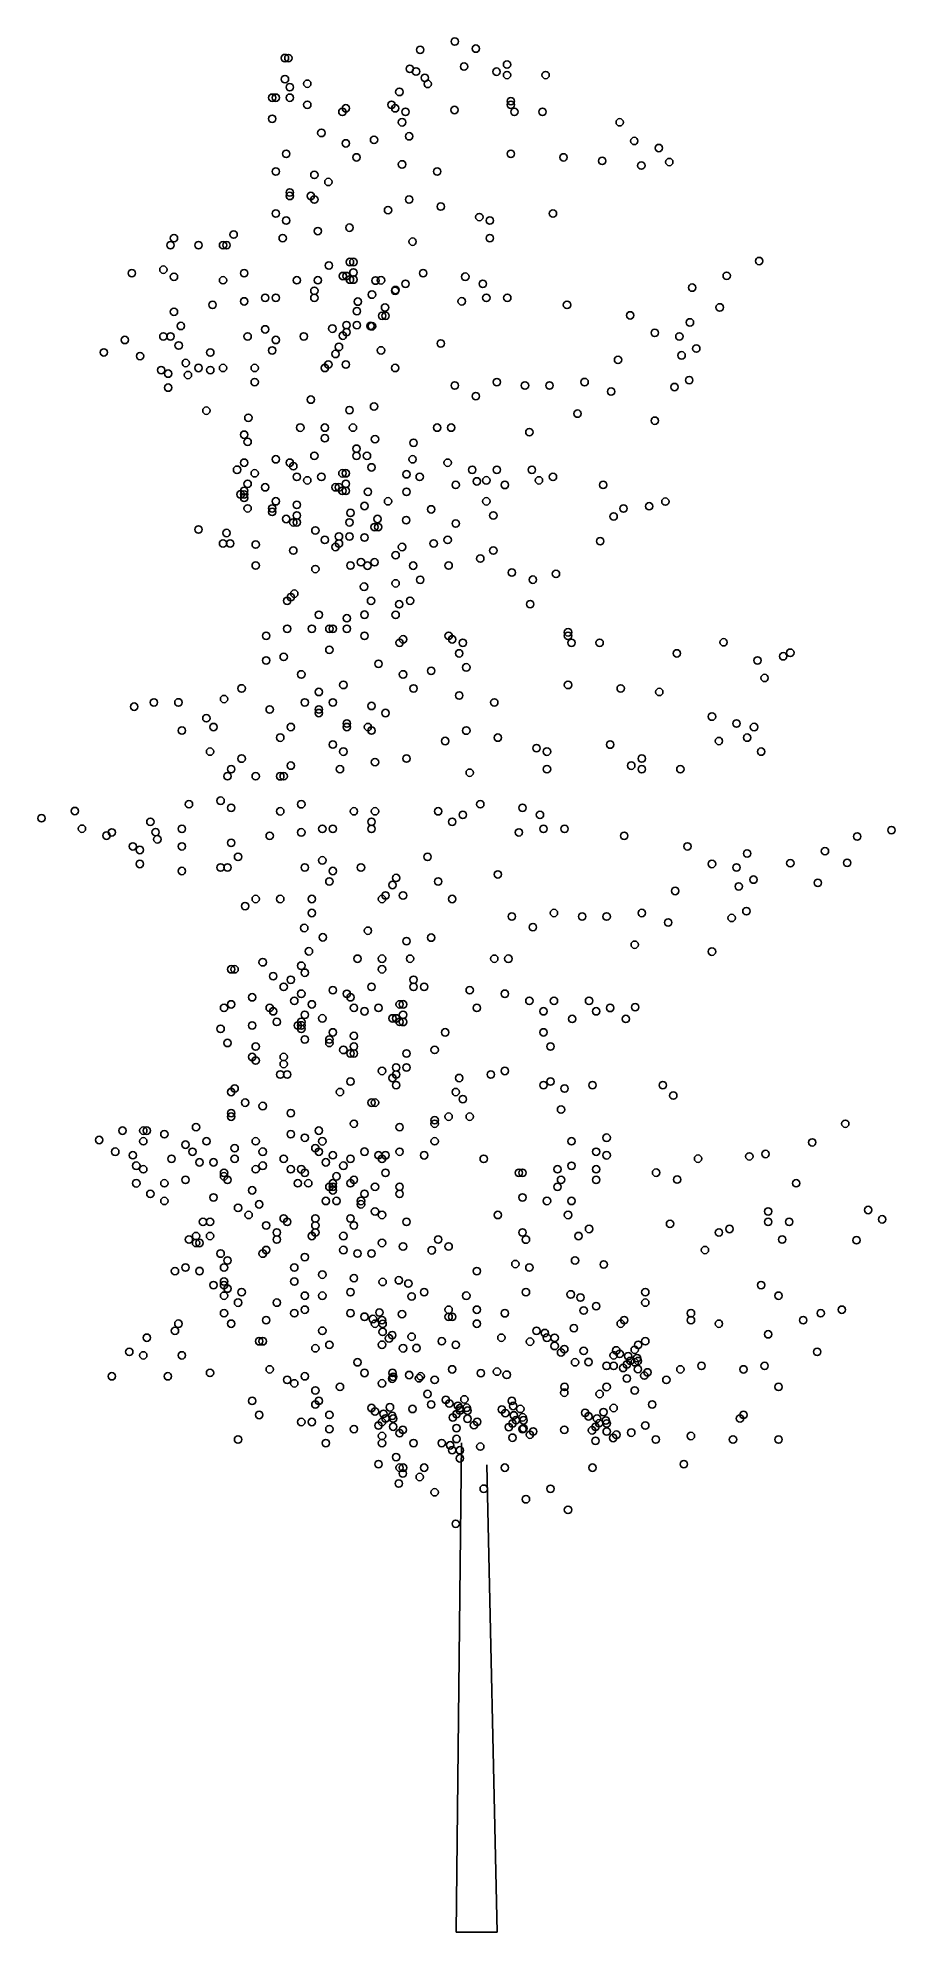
# Model space of a CAD drawing. Header units: metres. Extents: x -3.2 to 2.8, y 0 to 13.4.
import ezdxf

# ---------------------------------------------------------------- set-up
doc = ezdxf.new("R2010")
doc.units = ezdxf.units.M

msp = doc.modelspace()

# ---------------------------------------------------------------- linework, layer by layer
at = {"flags": 128}
for points in [[(-0.325, 13.368, 1), (-0.273, 13.368, 1)], [(-1.527, 13.251, 1), (-1.474, 13.251, 1)], [(-1.502, 13.251, 1), (-1.45, 13.251, 1)], [(-0.57, 13.309, 1), (-0.518, 13.309, 1)], [(-0.176, 13.318, 1), (-0.124, 13.318, 1)], [(-1.527, 13.102, 1), (-1.474, 13.102, 1)], [(-0.643, 13.175, 1), (-0.591, 13.175, 1)], [(-0.599, 13.156, 1), (-0.546, 13.156, 1)], [(-0.537, 13.111, 1), (-0.485, 13.111, 1)], [(-0.259, 13.191, 1), (-0.207, 13.191, 1)], [(-0.029, 13.155, 1), (0.023, 13.155, 1)], [(0.045, 13.205, 1), (0.097, 13.205, 1)], [(0.045, 13.131, 1), (0.097, 13.131, 1)], [(0.318, 13.131, 1), (0.37, 13.131, 1)], [(-1.616, 12.971, 1), (-1.564, 12.971, 1)], [(-1.591, 12.971, 1), (-1.539, 12.971, 1)], [(-1.492, 13.045, 1), (-1.44, 13.045, 1)], [(-1.492, 12.971, 1), (-1.44, 12.971, 1)], [(-1.368, 13.07, 1), (-1.316, 13.07, 1)], [(-0.717, 13.012, 1), (-0.664, 13.012, 1)], [(-0.516, 13.068, 1), (-0.464, 13.068, 1)], [(-1.368, 12.921, 1), (-1.316, 12.921, 1)], [(-1.12, 12.871, 1), (-1.067, 12.871, 1)], [(-1.095, 12.896, 1), (-1.043, 12.896, 1)], [(-0.772, 12.921, 1), (-0.72, 12.921, 1)], [(-0.747, 12.896, 1), (-0.695, 12.896, 1)], [(-0.673, 12.871, 1), (-0.621, 12.871, 1)], [(-0.327, 12.884, 1), (-0.275, 12.884, 1)], [(0.072, 12.946, 1), (0.124, 12.946, 1)], [(0.072, 12.921, 1), (0.124, 12.921, 1)], [(0.097, 12.871, 1), (0.149, 12.871, 1)], [(0.296, 12.871, 1), (0.348, 12.871, 1)], [(-1.616, 12.822, 1), (-1.564, 12.822, 1)], [(-1.269, 12.722, 1), (-1.216, 12.722, 1)], [(-0.698, 12.797, 1), (-0.645, 12.797, 1)], [(0.842, 12.797, 1), (0.894, 12.797, 1)], [(-1.517, 12.574, 1), (-1.465, 12.574, 1)], [(-1.095, 12.648, 1), (-1.043, 12.648, 1)], [(-0.896, 12.673, 1), (-0.844, 12.673, 1)], [(-0.648, 12.698, 1), (-0.596, 12.698, 1)], [(0.072, 12.574, 1), (0.124, 12.574, 1)], [(0.945, 12.665, 1), (0.997, 12.665, 1)], [(1.119, 12.615, 1), (1.171, 12.615, 1)], [(-1.591, 12.449, 1), (-1.539, 12.449, 1)], [(-1.02, 12.549, 1), (-0.968, 12.549, 1)], [(-0.698, 12.499, 1), (-0.645, 12.499, 1)], [(-0.449, 12.449, 1), (-0.397, 12.449, 1)], [(0.445, 12.549, 1), (0.497, 12.549, 1)], [(0.718, 12.524, 1), (0.77, 12.524, 1)], [(0.995, 12.491, 1), (1.047, 12.491, 1)], [(1.193, 12.516, 1), (1.245, 12.516, 1)], [(-1.492, 12.301, 1), (-1.44, 12.301, 1)], [(-1.318, 12.425, 1), (-1.266, 12.425, 1)], [(-1.219, 12.375, 1), (-1.167, 12.375, 1)], [(-1.492, 12.276, 1), (-1.44, 12.276, 1)], [(-1.343, 12.276, 1), (-1.291, 12.276, 1)], [(-1.318, 12.251, 1), (-1.266, 12.251, 1)], [(-0.797, 12.176, 1), (-0.745, 12.176, 1)], [(-0.648, 12.251, 1), (-0.596, 12.251, 1)], [(-0.424, 12.201, 1), (-0.372, 12.201, 1)], [(-1.591, 12.152, 1), (-1.539, 12.152, 1)], [(-1.517, 12.102, 1), (-1.465, 12.102, 1)], [(-1.07, 12.052, 1), (-1.018, 12.052, 1)], [(-0.151, 12.127, 1), (-0.099, 12.127, 1)], [(-0.077, 12.102, 1), (-0.025, 12.102, 1)], [(-0.077, 12.102, 1), (-0.025, 12.102, 1)], [(0.37, 12.152, 1), (0.422, 12.152, 1)], [(-2.336, 11.928, 1), (-2.284, 11.928, 1)], [(-2.311, 11.978, 1), (-2.259, 11.978, 1)], [(-2.138, 11.928, 1), (-2.085, 11.928, 1)], [(-1.964, 11.928, 1), (-1.912, 11.928, 1)], [(-1.939, 11.928, 1), (-1.887, 11.928, 1)], [(-1.889, 12.003, 1), (-1.837, 12.003, 1)], [(-1.542, 11.978, 1), (-1.49, 11.978, 1)], [(-1.293, 12.028, 1), (-1.241, 12.028, 1)], [(-0.623, 11.953, 1), (-0.571, 11.953, 1)], [(-0.077, 11.978, 1), (-0.025, 11.978, 1)], [(-1.215, 11.784, 1), (-1.163, 11.784, 1)], [(-1.067, 11.809, 1), (-1.014, 11.809, 1)], [(-1.042, 11.809, 1), (-0.989, 11.809, 1)], [(1.828, 11.816, 1), (1.88, 11.816, 1)], [(-2.609, 11.73, 1), (-2.557, 11.73, 1)], [(-2.386, 11.755, 1), (-2.334, 11.755, 1)], [(-2.311, 11.705, 1), (-2.259, 11.705, 1)], [(-1.964, 11.68, 1), (-1.912, 11.68, 1)], [(-1.815, 11.73, 1), (-1.763, 11.73, 1)], [(-1.442, 11.68, 1), (-1.39, 11.68, 1)], [(-1.293, 11.68, 1), (-1.241, 11.68, 1)], [(-1.116, 11.71, 1), (-1.064, 11.71, 1)], [(-1.091, 11.71, 1), (-1.039, 11.71, 1)], [(-1.067, 11.685, 1), (-1.014, 11.685, 1)], [(-1.042, 11.735, 1), (-0.989, 11.735, 1)], [(-1.042, 11.685, 1), (-0.989, 11.685, 1)], [(-0.886, 11.678, 1), (-0.833, 11.678, 1)], [(-0.847, 11.68, 1), (-0.794, 11.68, 1)], [(-0.673, 11.655, 1), (-0.621, 11.655, 1)], [(-0.549, 11.73, 1), (-0.496, 11.73, 1)], [(-0.251, 11.705, 1), (-0.198, 11.705, 1)], [(-0.127, 11.655, 1), (-0.074, 11.655, 1)], [(1.354, 11.628, 1), (1.406, 11.628, 1)], [(1.599, 11.712, 1), (1.651, 11.712, 1)], [(-2.038, 11.506, 1), (-1.986, 11.506, 1)], [(-1.815, 11.531, 1), (-1.763, 11.531, 1)], [(-1.666, 11.556, 1), (-1.614, 11.556, 1)], [(-1.591, 11.556, 1), (-1.539, 11.556, 1)], [(-1.318, 11.606, 1), (-1.266, 11.606, 1)], [(-1.318, 11.556, 1), (-1.266, 11.556, 1)], [(-1.01, 11.529, 1), (-0.958, 11.529, 1)], [(-0.911, 11.579, 1), (-0.858, 11.579, 1)], [(-0.747, 11.606, 1), (-0.695, 11.606, 1)], [(-0.744, 11.611, 1), (-0.692, 11.611, 1)], [(-0.276, 11.531, 1), (-0.223, 11.531, 1)], [(-0.102, 11.556, 1), (-0.049, 11.556, 1)], [(0.047, 11.556, 1), (0.099, 11.556, 1)], [(0.469, 11.506, 1), (0.522, 11.506, 1)], [(-2.311, 11.457, 1), (-2.259, 11.457, 1)], [(-1.091, 11.363, 1), (-1.039, 11.363, 1)], [(-1.017, 11.462, 1), (-0.965, 11.462, 1)], [(-1.017, 11.363, 1), (-0.965, 11.363, 1)], [(-0.839, 11.429, 1), (-0.787, 11.429, 1)], [(-0.818, 11.487, 1), (-0.766, 11.487, 1)], [(-0.814, 11.429, 1), (-0.762, 11.429, 1)], [(0.916, 11.432, 1), (0.968, 11.432, 1)], [(1.338, 11.382, 1), (1.391, 11.382, 1)], [(1.549, 11.488, 1), (1.602, 11.488, 1)], [(-2.659, 11.258, 1), (-2.607, 11.258, 1)], [(-2.386, 11.283, 1), (-2.334, 11.283, 1)], [(-2.336, 11.283, 1), (-2.284, 11.283, 1)], [(-2.262, 11.357, 1), (-2.21, 11.357, 1)], [(-1.79, 11.283, 1), (-1.738, 11.283, 1)], [(-1.666, 11.333, 1), (-1.614, 11.333, 1)], [(-1.591, 11.258, 1), (-1.539, 11.258, 1)], [(-1.393, 11.283, 1), (-1.341, 11.283, 1)], [(-1.191, 11.338, 1), (-1.138, 11.338, 1)], [(-1.116, 11.288, 1), (-1.064, 11.288, 1)], [(-1.091, 11.313, 1), (-1.039, 11.313, 1)], [(-0.921, 11.357, 1), (-0.869, 11.357, 1)], [(-0.911, 11.355, 1), (-0.858, 11.355, 1)], [(-0.424, 11.233, 1), (-0.372, 11.233, 1)], [(1.09, 11.308, 1), (1.142, 11.308, 1)], [(1.264, 11.283, 1), (1.316, 11.283, 1)], [(-2.807, 11.17, 1), (-2.755, 11.17, 1)], [(-2.551, 11.144, 1), (-2.499, 11.144, 1)], [(-2.278, 11.219, 1), (-2.225, 11.219, 1)], [(-2.228, 11.095, 1), (-2.176, 11.095, 1)], [(-2.054, 11.169, 1), (-2.002, 11.169, 1)], [(-1.616, 11.184, 1), (-1.564, 11.184, 1)], [(-1.169, 11.159, 1), (-1.117, 11.159, 1)], [(-1.145, 11.209, 1), (-1.092, 11.209, 1)], [(-0.847, 11.184, 1), (-0.794, 11.184, 1)], [(0.83, 11.117, 1), (0.882, 11.117, 1)], [(1.279, 11.149, 1), (1.332, 11.149, 1)], [(1.384, 11.197, 1), (1.436, 11.197, 1)], [(-2.402, 11.045, 1), (-2.35, 11.045, 1)], [(-2.352, 11.02, 1), (-2.3, 11.02, 1)], [(-2.212, 11.01, 1), (-2.16, 11.01, 1)], [(-2.138, 11.06, 1), (-2.085, 11.06, 1)], [(-2.054, 11.045, 1), (-2.002, 11.045, 1)], [(-1.964, 11.06, 1), (-1.912, 11.06, 1)], [(-1.74, 11.06, 1), (-1.688, 11.06, 1)], [(-1.74, 10.96, 1), (-1.688, 10.96, 1)], [(-1.244, 11.06, 1), (-1.192, 11.06, 1)], [(-1.219, 11.084, 1), (-1.167, 11.084, 1)], [(-1.095, 11.084, 1), (-1.043, 11.084, 1)], [(-0.747, 11.06, 1), (-0.695, 11.06, 1)], [(-0.027, 10.96, 1), (0.025, 10.96, 1)], [(0.593, 10.96, 1), (0.646, 10.96, 1)], [(1.334, 10.974, 1), (1.386, 10.974, 1)], [(-2.352, 10.921, 1), (-2.3, 10.921, 1)], [(-1.343, 10.836, 1), (-1.291, 10.836, 1)], [(-0.325, 10.936, 1), (-0.273, 10.936, 1)], [(-0.176, 10.861, 1), (-0.124, 10.861, 1)], [(0.171, 10.936, 1), (0.224, 10.936, 1)], [(0.345, 10.936, 1), (0.397, 10.936, 1)], [(0.781, 10.893, 1), (0.833, 10.893, 1)], [(1.23, 10.925, 1), (1.282, 10.925, 1)], [(-2.082, 10.758, 1), (-2.03, 10.758, 1)], [(-1.785, 10.708, 1), (-1.733, 10.708, 1)], [(-1.07, 10.762, 1), (-1.018, 10.762, 1)], [(-0.896, 10.787, 1), (-0.844, 10.787, 1)], [(0.544, 10.737, 1), (0.596, 10.737, 1)], [(-1.815, 10.588, 1), (-1.763, 10.588, 1)], [(-1.418, 10.638, 1), (-1.365, 10.638, 1)], [(-1.244, 10.638, 1), (-1.192, 10.638, 1)], [(-1.244, 10.563, 1), (-1.192, 10.563, 1)], [(-1.045, 10.638, 1), (-0.993, 10.638, 1)], [(-0.889, 10.556, 1), (-0.837, 10.556, 1)], [(-0.449, 10.638, 1), (-0.397, 10.638, 1)], [(-0.35, 10.638, 1), (-0.298, 10.638, 1)], [(0.203, 10.606, 1), (0.255, 10.606, 1)], [(1.09, 10.687, 1), (1.142, 10.687, 1)], [(-1.79, 10.538, 1), (-1.738, 10.538, 1)], [(-1.318, 10.439, 1), (-1.266, 10.439, 1)], [(-1.02, 10.489, 1), (-0.968, 10.489, 1)], [(-1.02, 10.439, 1), (-0.968, 10.439, 1)], [(-0.946, 10.439, 1), (-0.894, 10.439, 1)], [(-0.616, 10.531, 1), (-0.564, 10.531, 1)], [(-1.865, 10.34, 1), (-1.812, 10.34, 1)], [(-1.815, 10.39, 1), (-1.763, 10.39, 1)], [(-1.74, 10.315, 1), (-1.688, 10.315, 1)], [(-1.591, 10.414, 1), (-1.539, 10.414, 1)], [(-1.492, 10.39, 1), (-1.44, 10.39, 1)], [(-1.467, 10.365, 1), (-1.415, 10.365, 1)], [(-1.442, 10.29, 1), (-1.39, 10.29, 1)], [(-1.269, 10.29, 1), (-1.216, 10.29, 1)], [(-1.12, 10.315, 1), (-1.067, 10.315, 1)], [(-1.095, 10.315, 1), (-1.043, 10.315, 1)], [(-0.914, 10.357, 1), (-0.862, 10.357, 1)], [(-0.666, 10.308, 1), (-0.614, 10.308, 1)], [(-0.623, 10.414, 1), (-0.571, 10.414, 1)], [(-0.573, 10.29, 1), (-0.521, 10.29, 1)], [(-0.375, 10.39, 1), (-0.323, 10.39, 1)], [(-0.375, 10.39, 1), (-0.323, 10.39, 1)], [(-0.201, 10.34, 1), (-0.149, 10.34, 1)], [(-0.027, 10.34, 1), (0.025, 10.34, 1)], [(0.221, 10.34, 1), (0.273, 10.34, 1)], [(0.37, 10.29, 1), (0.422, 10.29, 1)], [(-1.84, 10.166, 1), (-1.787, 10.166, 1)], [(-1.815, 10.191, 1), (-1.763, 10.191, 1)], [(-1.815, 10.166, 1), (-1.763, 10.166, 1)], [(-1.79, 10.241, 1), (-1.738, 10.241, 1)], [(-1.666, 10.216, 1), (-1.614, 10.216, 1)], [(-1.368, 10.265, 1), (-1.316, 10.265, 1)], [(-1.169, 10.216, 1), (-1.117, 10.216, 1)], [(-1.145, 10.216, 1), (-1.092, 10.216, 1)], [(-1.12, 10.191, 1), (-1.067, 10.191, 1)], [(-1.095, 10.241, 1), (-1.043, 10.241, 1)], [(-1.095, 10.191, 1), (-1.043, 10.191, 1)], [(-0.939, 10.184, 1), (-0.887, 10.184, 1)], [(-0.666, 10.184, 1), (-0.614, 10.184, 1)], [(-0.318, 10.233, 1), (-0.266, 10.233, 1)], [(-0.169, 10.258, 1), (-0.117, 10.258, 1)], [(-0.102, 10.265, 1), (-0.049, 10.265, 1)], [(0.029, 10.233, 1), (0.082, 10.233, 1)], [(0.271, 10.265, 1), (0.323, 10.265, 1)], [(0.725, 10.233, 1), (0.777, 10.233, 1)], [(-1.815, 10.141, 1), (-1.763, 10.141, 1)], [(-1.79, 10.067, 1), (-1.738, 10.067, 1)], [(-1.616, 10.067, 1), (-1.564, 10.067, 1)], [(-1.616, 10.042, 1), (-1.564, 10.042, 1)], [(-1.591, 10.117, 1), (-1.539, 10.117, 1)], [(-1.442, 10.092, 1), (-1.39, 10.092, 1)], [(-1.063, 10.035, 1), (-1.011, 10.035, 1)], [(-0.964, 10.084, 1), (-0.911, 10.084, 1)], [(-0.797, 10.117, 1), (-0.745, 10.117, 1)], [(-0.492, 10.06, 1), (-0.44, 10.06, 1)], [(-0.102, 10.117, 1), (-0.049, 10.117, 1)], [(0.869, 10.066, 1), (0.921, 10.066, 1)], [(1.05, 10.082, 1), (1.102, 10.082, 1)], [(1.165, 10.115, 1), (1.217, 10.115, 1)], [(-2.138, 9.918, 1), (-2.085, 9.918, 1)], [(-1.939, 9.893, 1), (-1.887, 9.893, 1)], [(-1.517, 9.992, 1), (-1.465, 9.992, 1)], [(-1.467, 9.968, 1), (-1.415, 9.968, 1)], [(-1.442, 10.017, 1), (-1.39, 10.017, 1)], [(-1.442, 9.968, 1), (-1.39, 9.968, 1)], [(-1.311, 9.911, 1), (-1.259, 9.911, 1)], [(-1.07, 9.968, 1), (-1.018, 9.968, 1)], [(-0.892, 9.935, 1), (-0.84, 9.935, 1)], [(-0.871, 9.992, 1), (-0.819, 9.992, 1)], [(-0.867, 9.935, 1), (-0.815, 9.935, 1)], [(-0.669, 9.984, 1), (-0.616, 9.984, 1)], [(-0.318, 9.96, 1), (-0.266, 9.96, 1)], [(-0.052, 10.017, 1), (0, 10.017, 1)], [(0.799, 10.01, 1), (0.851, 10.01, 1)], [(-1.964, 9.819, 1), (-1.912, 9.819, 1)], [(-1.914, 9.819, 1), (-1.862, 9.819, 1)], [(-1.733, 9.811, 1), (-1.681, 9.811, 1)], [(-1.467, 9.769, 1), (-1.415, 9.769, 1)], [(-1.244, 9.844, 1), (-1.192, 9.844, 1)], [(-1.169, 9.794, 1), (-1.117, 9.794, 1)], [(-1.145, 9.868, 1), (-1.092, 9.868, 1)], [(-1.145, 9.819, 1), (-1.092, 9.819, 1)], [(-1.07, 9.868, 1), (-1.018, 9.868, 1)], [(-0.964, 9.861, 1), (-0.911, 9.861, 1)], [(-0.698, 9.794, 1), (-0.645, 9.794, 1)], [(-0.474, 9.819, 1), (-0.422, 9.819, 1)], [(-0.375, 9.844, 1), (-0.323, 9.844, 1)], [(-0.052, 9.769, 1), (0, 9.769, 1)], [(0.704, 9.835, 1), (0.756, 9.835, 1)], [(-1.733, 9.663, 1), (-1.681, 9.663, 1)], [(-1.311, 9.638, 1), (-1.259, 9.638, 1)], [(-1.063, 9.663, 1), (-1.011, 9.663, 1)], [(-0.989, 9.687, 1), (-0.936, 9.687, 1)], [(-0.942, 9.662, 1), (-0.89, 9.662, 1)], [(-0.892, 9.686, 1), (-0.84, 9.686, 1)], [(-0.743, 9.736, 1), (-0.691, 9.736, 1)], [(-0.619, 9.662, 1), (-0.567, 9.662, 1)], [(-0.368, 9.663, 1), (-0.316, 9.663, 1)], [(-0.144, 9.712, 1), (-0.092, 9.712, 1)], [(-0.967, 9.513, 1), (-0.914, 9.513, 1)], [(-0.743, 9.537, 1), (-0.691, 9.537, 1)], [(-0.569, 9.562, 1), (-0.517, 9.562, 1)], [(0.079, 9.613, 1), (0.131, 9.613, 1)], [(0.228, 9.563, 1), (0.28, 9.563, 1)], [(0.391, 9.604, 1), (0.443, 9.604, 1)], [(-1.51, 9.414, 1), (-1.458, 9.414, 1)], [(-1.485, 9.439, 1), (-1.433, 9.439, 1)], [(-1.46, 9.464, 1), (-1.408, 9.464, 1)], [(-0.917, 9.413, 1), (-0.865, 9.413, 1)], [(-0.718, 9.389, 1), (-0.666, 9.389, 1)], [(-0.641, 9.414, 1), (-0.589, 9.414, 1)], [(0.209, 9.39, 1), (0.261, 9.39, 1)], [(-1.51, 9.216, 1), (-1.458, 9.216, 1)], [(-1.336, 9.216, 1), (-1.284, 9.216, 1)], [(-1.286, 9.315, 1), (-1.234, 9.315, 1)], [(-1.212, 9.216, 1), (-1.16, 9.216, 1)], [(-1.187, 9.216, 1), (-1.135, 9.216, 1)], [(-1.088, 9.29, 1), (-1.036, 9.29, 1)], [(-1.088, 9.216, 1), (-1.036, 9.216, 1)], [(-0.964, 9.315, 1), (-0.911, 9.315, 1)], [(-0.743, 9.314, 1), (-0.691, 9.314, 1)], [(-1.659, 9.166, 1), (-1.607, 9.166, 1)], [(-0.964, 9.166, 1), (-0.911, 9.166, 1)], [(-0.715, 9.117, 1), (-0.663, 9.117, 1)], [(-0.691, 9.141, 1), (-0.638, 9.141, 1)], [(-0.368, 9.166, 1), (-0.316, 9.166, 1)], [(-0.343, 9.141, 1), (-0.291, 9.141, 1)], [(-0.268, 9.117, 1), (-0.216, 9.117, 1)], [(0.476, 9.191, 1), (0.529, 9.191, 1)], [(0.476, 9.166, 1), (0.529, 9.166, 1)], [(0.501, 9.117, 1), (0.553, 9.117, 1)], [(0.7, 9.117, 1), (0.752, 9.117, 1)], [(1.577, 9.12, 1), (1.629, 9.12, 1)], [(-1.659, 8.992, 1), (-1.607, 8.992, 1)], [(-1.535, 9.017, 1), (-1.483, 9.017, 1)], [(-1.212, 9.067, 1), (-1.16, 9.067, 1)], [(-0.864, 8.968, 1), (-0.812, 8.968, 1)], [(-0.293, 9.042, 1), (-0.241, 9.042, 1)], [(1.246, 9.042, 1), (1.298, 9.042, 1)], [(1.817, 8.992, 1), (1.869, 8.992, 1)], [(1.999, 9.021, 1), (2.051, 9.021, 1)], [(2.048, 9.046, 1), (2.101, 9.046, 1)], [(-1.411, 8.893, 1), (-1.358, 8.893, 1)], [(-1.113, 8.819, 1), (-1.06, 8.819, 1)], [(-0.691, 8.893, 1), (-0.638, 8.893, 1)], [(-0.492, 8.918, 1), (-0.44, 8.918, 1)], [(-0.244, 8.943, 1), (-0.191, 8.943, 1)], [(0.476, 8.819, 1), (0.529, 8.819, 1)], [(1.867, 8.868, 1), (1.919, 8.868, 1)], [(-2.453, 8.695, 1), (-2.401, 8.695, 1)], [(-2.28, 8.695, 1), (-2.227, 8.695, 1)], [(-1.957, 8.719, 1), (-1.905, 8.719, 1)], [(-1.833, 8.794, 1), (-1.78, 8.794, 1)], [(-1.386, 8.695, 1), (-1.334, 8.695, 1)], [(-1.286, 8.769, 1), (-1.234, 8.769, 1)], [(-1.187, 8.695, 1), (-1.135, 8.695, 1)], [(-0.616, 8.794, 1), (-0.564, 8.794, 1)], [(-0.293, 8.744, 1), (-0.241, 8.744, 1)], [(-0.045, 8.695, 1), (0.007, 8.695, 1)], [(0.849, 8.794, 1), (0.901, 8.794, 1)], [(1.122, 8.769, 1), (1.174, 8.769, 1)], [(-2.593, 8.665, 1), (-2.541, 8.665, 1)], [(-2.082, 8.583, 1), (-2.03, 8.583, 1)], [(-1.634, 8.645, 1), (-1.582, 8.645, 1)], [(-1.286, 8.645, 1), (-1.234, 8.645, 1)], [(-1.286, 8.62, 1), (-1.234, 8.62, 1)], [(-0.914, 8.67, 1), (-0.862, 8.67, 1)], [(-0.815, 8.62, 1), (-0.762, 8.62, 1)], [(1.494, 8.595, 1), (1.547, 8.595, 1)], [(-2.255, 8.496, 1), (-2.203, 8.496, 1)], [(-2.031, 8.521, 1), (-1.979, 8.521, 1)], [(-1.56, 8.446, 1), (-1.507, 8.446, 1)], [(-1.485, 8.521, 1), (-1.433, 8.521, 1)], [(-1.088, 8.546, 1), (-1.036, 8.546, 1)], [(-1.088, 8.521, 1), (-1.036, 8.521, 1)], [(-0.939, 8.521, 1), (-0.887, 8.521, 1)], [(-0.914, 8.496, 1), (-0.862, 8.496, 1)], [(-0.393, 8.422, 1), (-0.34, 8.422, 1)], [(-0.244, 8.496, 1), (-0.191, 8.496, 1)], [(-0.02, 8.446, 1), (0.032, 8.446, 1)], [(1.544, 8.422, 1), (1.596, 8.422, 1)], [(1.668, 8.546, 1), (1.72, 8.546, 1)], [(1.743, 8.446, 1), (1.795, 8.446, 1)], [(1.792, 8.521, 1), (1.845, 8.521, 1)], [(-2.056, 8.347, 1), (-2.004, 8.347, 1)], [(-1.833, 8.298, 1), (-1.78, 8.298, 1)], [(-1.187, 8.397, 1), (-1.135, 8.397, 1)], [(-1.113, 8.347, 1), (-1.06, 8.347, 1)], [(-0.666, 8.298, 1), (-0.614, 8.298, 1)], [(0.253, 8.372, 1), (0.305, 8.372, 1)], [(0.327, 8.347, 1), (0.38, 8.347, 1)], [(0.327, 8.347, 1), (0.38, 8.347, 1)], [(0.774, 8.397, 1), (0.827, 8.397, 1)], [(0.998, 8.298, 1), (1.05, 8.298, 1)], [(1.842, 8.347, 1), (1.894, 8.347, 1)], [(-1.932, 8.173, 1), (-1.88, 8.173, 1)], [(-1.907, 8.223, 1), (-1.855, 8.223, 1)], [(-1.733, 8.173, 1), (-1.681, 8.173, 1)], [(-1.56, 8.173, 1), (-1.507, 8.173, 1)], [(-1.535, 8.173, 1), (-1.483, 8.173, 1)], [(-1.485, 8.248, 1), (-1.433, 8.248, 1)], [(-1.137, 8.223, 1), (-1.085, 8.223, 1)], [(-0.889, 8.273, 1), (-0.837, 8.273, 1)], [(-0.219, 8.198, 1), (-0.167, 8.198, 1)], [(0.327, 8.223, 1), (0.38, 8.223, 1)], [(0.923, 8.248, 1), (0.976, 8.248, 1)], [(0.998, 8.223, 1), (1.05, 8.223, 1)], [(1.271, 8.223, 1), (1.323, 8.223, 1)], [(-3.012, 7.927, 1), (-2.96, 7.927, 1)], [(-2.205, 7.975, 1), (-2.153, 7.975, 1)], [(-1.982, 8, 1), (-1.929, 8, 1)], [(-1.907, 7.95, 1), (-1.855, 7.95, 1)], [(-1.56, 7.925, 1), (-1.507, 7.925, 1)], [(-1.411, 7.975, 1), (-1.358, 7.975, 1)], [(-1.038, 7.925, 1), (-0.986, 7.925, 1)], [(-0.889, 7.925, 1), (-0.837, 7.925, 1)], [(-0.442, 7.925, 1), (-0.39, 7.925, 1)], [(-0.268, 7.9, 1), (-0.216, 7.9, 1)], [(-0.144, 7.975, 1), (-0.092, 7.975, 1)], [(0.154, 7.95, 1), (0.206, 7.95, 1)], [(0.278, 7.9, 1), (0.33, 7.9, 1)], [(-3.248, 7.876, 1), (-3.196, 7.876, 1)], [(-2.962, 7.802, 1), (-2.91, 7.802, 1)], [(-2.789, 7.753, 1), (-2.736, 7.753, 1)], [(-2.751, 7.776, 1), (-2.699, 7.776, 1)], [(-2.478, 7.851, 1), (-2.426, 7.851, 1)], [(-2.441, 7.778, 1), (-2.389, 7.778, 1)], [(-2.255, 7.801, 1), (-2.203, 7.801, 1)], [(-1.634, 7.752, 1), (-1.582, 7.752, 1)], [(-1.411, 7.776, 1), (-1.358, 7.776, 1)], [(-1.262, 7.801, 1), (-1.209, 7.801, 1)], [(-1.187, 7.801, 1), (-1.135, 7.801, 1)], [(-0.914, 7.851, 1), (-0.862, 7.851, 1)], [(-0.914, 7.801, 1), (-0.862, 7.801, 1)], [(-0.343, 7.851, 1), (-0.291, 7.851, 1)], [(0.129, 7.776, 1), (0.181, 7.776, 1)], [(0.303, 7.801, 1), (0.355, 7.801, 1)], [(0.452, 7.801, 1), (0.504, 7.801, 1)], [(0.874, 7.752, 1), (0.926, 7.752, 1)], [(2.522, 7.747, 1), (2.574, 7.747, 1)], [(2.764, 7.792, 1), (2.816, 7.792, 1)], [(-2.602, 7.677, 1), (-2.55, 7.677, 1)], [(-2.553, 7.652, 1), (-2.5, 7.652, 1)], [(-2.429, 7.727, 1), (-2.376, 7.727, 1)], [(-2.255, 7.677, 1), (-2.203, 7.677, 1)], [(-1.907, 7.702, 1), (-1.855, 7.702, 1)], [(1.321, 7.677, 1), (1.373, 7.677, 1)], [(1.743, 7.627, 1), (1.795, 7.627, 1)], [(2.294, 7.643, 1), (2.346, 7.643, 1)], [(-2.553, 7.553, 1), (-2.5, 7.553, 1)], [(-2.255, 7.503, 1), (-2.203, 7.503, 1)], [(-1.982, 7.528, 1), (-1.929, 7.528, 1)], [(-1.932, 7.528, 1), (-1.88, 7.528, 1)], [(-1.858, 7.603, 1), (-1.805, 7.603, 1)], [(-1.386, 7.528, 1), (-1.334, 7.528, 1)], [(-1.262, 7.578, 1), (-1.209, 7.578, 1)], [(-1.187, 7.503, 1), (-1.135, 7.503, 1)], [(-0.989, 7.528, 1), (-0.936, 7.528, 1)], [(-0.517, 7.603, 1), (-0.465, 7.603, 1)], [(-0.02, 7.479, 1), (0.032, 7.479, 1)], [(1.494, 7.553, 1), (1.547, 7.553, 1)], [(1.668, 7.528, 1), (1.72, 7.528, 1)], [(2.049, 7.558, 1), (2.101, 7.558, 1)], [(2.451, 7.561, 1), (2.503, 7.561, 1)], [(-1.212, 7.429, 1), (-1.16, 7.429, 1)], [(-0.765, 7.404, 1), (-0.713, 7.404, 1)], [(-0.74, 7.454, 1), (-0.688, 7.454, 1)], [(-0.442, 7.429, 1), (-0.39, 7.429, 1)], [(1.234, 7.362, 1), (1.287, 7.362, 1)], [(1.684, 7.394, 1), (1.736, 7.394, 1)], [(1.788, 7.442, 1), (1.84, 7.442, 1)], [(2.244, 7.419, 1), (2.296, 7.419, 1)], [(-1.808, 7.255, 1), (-1.756, 7.255, 1)], [(-1.733, 7.305, 1), (-1.681, 7.305, 1)], [(-1.56, 7.305, 1), (-1.507, 7.305, 1)], [(-1.336, 7.305, 1), (-1.284, 7.305, 1)], [(-0.84, 7.305, 1), (-0.787, 7.305, 1)], [(-0.815, 7.33, 1), (-0.762, 7.33, 1)], [(-0.691, 7.33, 1), (-0.638, 7.33, 1)], [(-0.343, 7.305, 1), (-0.291, 7.305, 1)], [(1.738, 7.219, 1), (1.791, 7.219, 1)], [(-1.39, 7.1, 1), (-1.337, 7.1, 1)], [(-1.336, 7.206, 1), (-1.284, 7.206, 1)], [(-0.939, 7.081, 1), (-0.887, 7.081, 1)], [(0.079, 7.181, 1), (0.131, 7.181, 1)], [(0.228, 7.106, 1), (0.28, 7.106, 1)], [(0.377, 7.206, 1), (0.429, 7.206, 1)], [(0.576, 7.181, 1), (0.628, 7.181, 1)], [(0.749, 7.181, 1), (0.802, 7.181, 1)], [(0.998, 7.206, 1), (1.05, 7.206, 1)], [(1.185, 7.139, 1), (1.237, 7.139, 1)], [(1.634, 7.171, 1), (1.686, 7.171, 1)], [(-1.258, 7.034, 1), (-1.206, 7.034, 1)], [(-0.666, 7.007, 1), (-0.614, 7.007, 1)], [(-0.492, 7.032, 1), (-0.44, 7.032, 1)], [(0.948, 6.982, 1), (1, 6.982, 1)], [(-1.907, 6.808, 1), (-1.855, 6.808, 1)], [(-1.882, 6.808, 1), (-1.83, 6.808, 1)], [(-1.684, 6.858, 1), (-1.631, 6.858, 1)], [(-1.411, 6.833, 1), (-1.358, 6.833, 1)], [(-1.357, 6.935, 1), (-1.304, 6.935, 1)], [(-1.013, 6.883, 1), (-0.961, 6.883, 1)], [(-0.84, 6.883, 1), (-0.787, 6.883, 1)], [(-0.84, 6.808, 1), (-0.787, 6.808, 1)], [(-0.641, 6.883, 1), (-0.589, 6.883, 1)], [(-0.045, 6.883, 1), (0.007, 6.883, 1)], [(0.054, 6.883, 1), (0.107, 6.883, 1)], [(1.494, 6.933, 1), (1.547, 6.933, 1)], [(-1.609, 6.759, 1), (-1.557, 6.759, 1)], [(-1.535, 6.684, 1), (-1.483, 6.684, 1)], [(-1.485, 6.734, 1), (-1.433, 6.734, 1)], [(-1.386, 6.784, 1), (-1.334, 6.784, 1)], [(-0.914, 6.684, 1), (-0.862, 6.684, 1)], [(-0.616, 6.734, 1), (-0.564, 6.734, 1)], [(-0.616, 6.684, 1), (-0.564, 6.684, 1)], [(-0.542, 6.684, 1), (-0.489, 6.684, 1)], [(-1.907, 6.56, 1), (-1.855, 6.56, 1)], [(-1.758, 6.61, 1), (-1.706, 6.61, 1)], [(-1.46, 6.585, 1), (-1.408, 6.585, 1)], [(-1.411, 6.635, 1), (-1.358, 6.635, 1)], [(-1.336, 6.56, 1), (-1.284, 6.56, 1)], [(-1.187, 6.66, 1), (-1.135, 6.66, 1)], [(-1.088, 6.635, 1), (-1.036, 6.635, 1)], [(-1.063, 6.61, 1), (-1.011, 6.61, 1)], [(-0.715, 6.56, 1), (-0.663, 6.56, 1)], [(-0.691, 6.56, 1), (-0.638, 6.56, 1)], [(-0.219, 6.66, 1), (-0.167, 6.66, 1)], [(0.029, 6.635, 1), (0.082, 6.635, 1)], [(0.029, 6.635, 1), (0.082, 6.635, 1)], [(0.203, 6.585, 1), (0.255, 6.585, 1)], [(0.377, 6.585, 1), (0.429, 6.585, 1)], [(0.625, 6.585, 1), (0.678, 6.585, 1)], [(0.951, 6.54, 1), (1.003, 6.54, 1)], [(-1.957, 6.535, 1), (-1.905, 6.535, 1)], [(-1.758, 6.411, 1), (-1.706, 6.411, 1)], [(-1.634, 6.535, 1), (-1.582, 6.535, 1)], [(-1.609, 6.511, 1), (-1.557, 6.511, 1)], [(-1.584, 6.436, 1), (-1.532, 6.436, 1)], [(-1.435, 6.411, 1), (-1.383, 6.411, 1)], [(-1.411, 6.436, 1), (-1.358, 6.436, 1)], [(-1.411, 6.411, 1), (-1.358, 6.411, 1)], [(-1.386, 6.486, 1), (-1.334, 6.486, 1)], [(-1.262, 6.461, 1), (-1.209, 6.461, 1)], [(-1.038, 6.535, 1), (-0.986, 6.535, 1)], [(-0.964, 6.511, 1), (-0.911, 6.511, 1)], [(-0.864, 6.535, 1), (-0.812, 6.535, 1)], [(-0.765, 6.461, 1), (-0.713, 6.461, 1)], [(-0.74, 6.461, 1), (-0.688, 6.461, 1)], [(-0.715, 6.436, 1), (-0.663, 6.436, 1)], [(-0.691, 6.486, 1), (-0.638, 6.486, 1)], [(-0.691, 6.436, 1), (-0.638, 6.436, 1)], [(-0.169, 6.535, 1), (-0.117, 6.535, 1)], [(0.303, 6.511, 1), (0.355, 6.511, 1)], [(0.506, 6.457, 1), (0.558, 6.457, 1)], [(0.675, 6.511, 1), (0.727, 6.511, 1)], [(0.774, 6.535, 1), (0.827, 6.535, 1)], [(0.885, 6.457, 1), (0.937, 6.457, 1)], [(-1.982, 6.387, 1), (-1.929, 6.387, 1)], [(-1.932, 6.287, 1), (-1.88, 6.287, 1)], [(-1.411, 6.387, 1), (-1.358, 6.387, 1)], [(-1.386, 6.312, 1), (-1.334, 6.312, 1)], [(-1.212, 6.312, 1), (-1.16, 6.312, 1)], [(-1.212, 6.287, 1), (-1.16, 6.287, 1)], [(-1.187, 6.362, 1), (-1.135, 6.362, 1)], [(-1.038, 6.337, 1), (-0.986, 6.337, 1)], [(-0.393, 6.362, 1), (-0.34, 6.362, 1)], [(0.303, 6.362, 1), (0.355, 6.362, 1)], [(-1.758, 6.188, 1), (-1.706, 6.188, 1)], [(-1.733, 6.262, 1), (-1.681, 6.262, 1)], [(-1.733, 6.163, 1), (-1.681, 6.163, 1)], [(-1.535, 6.188, 1), (-1.483, 6.188, 1)], [(-1.535, 6.138, 1), (-1.483, 6.138, 1)], [(-1.113, 6.238, 1), (-1.06, 6.238, 1)], [(-1.063, 6.213, 1), (-1.011, 6.213, 1)], [(-1.038, 6.262, 1), (-0.986, 6.262, 1)], [(-1.038, 6.213, 1), (-0.986, 6.213, 1)], [(-0.666, 6.213, 1), (-0.614, 6.213, 1)], [(-0.467, 6.238, 1), (-0.415, 6.238, 1)], [(0.352, 6.262, 1), (0.404, 6.262, 1)], [(-1.56, 6.064, 1), (-1.507, 6.064, 1)], [(-1.51, 6.064, 1), (-1.458, 6.064, 1)], [(-1.063, 6.014, 1), (-1.011, 6.014, 1)], [(-0.84, 6.089, 1), (-0.787, 6.089, 1)], [(-0.765, 6.039, 1), (-0.713, 6.039, 1)], [(-0.74, 6.114, 1), (-0.688, 6.114, 1)], [(-0.74, 6.064, 1), (-0.688, 6.064, 1)], [(-0.666, 6.114, 1), (-0.614, 6.114, 1)], [(-0.293, 6.039, 1), (-0.241, 6.039, 1)], [(-0.07, 6.064, 1), (-0.018, 6.064, 1)], [(0.029, 6.089, 1), (0.082, 6.089, 1)], [(0.352, 6.014, 1), (0.404, 6.014, 1)], [(-1.907, 5.94, 1), (-1.855, 5.94, 1)], [(-1.882, 5.965, 1), (-1.83, 5.965, 1)], [(-1.137, 5.94, 1), (-1.085, 5.94, 1)], [(-0.74, 5.989, 1), (-0.688, 5.989, 1)], [(-0.318, 5.94, 1), (-0.266, 5.94, 1)], [(-0.268, 5.89, 1), (-0.216, 5.89, 1)], [(0.303, 5.989, 1), (0.355, 5.989, 1)], [(0.452, 5.965, 1), (0.504, 5.965, 1)], [(0.65, 5.989, 1), (0.702, 5.989, 1)], [(1.147, 5.989, 1), (1.199, 5.989, 1)], [(1.221, 5.915, 1), (1.273, 5.915, 1)], [(-1.907, 5.791, 1), (-1.855, 5.791, 1)], [(-1.907, 5.766, 1), (-1.855, 5.766, 1)], [(-1.808, 5.865, 1), (-1.756, 5.865, 1)], [(-1.684, 5.841, 1), (-1.631, 5.841, 1)], [(-1.485, 5.791, 1), (-1.433, 5.791, 1)], [(-0.914, 5.865, 1), (-0.862, 5.865, 1)], [(-0.889, 5.865, 1), (-0.837, 5.865, 1)], [(-0.467, 5.741, 1), (-0.415, 5.741, 1)], [(-0.368, 5.766, 1), (-0.316, 5.766, 1)], [(-0.219, 5.766, 1), (-0.167, 5.766, 1)], [(0.427, 5.816, 1), (0.479, 5.816, 1)], [(-2.84, 5.601, 1), (-2.788, 5.601, 1)], [(-2.675, 5.667, 1), (-2.623, 5.667, 1)], [(-2.528, 5.667, 1), (-2.476, 5.667, 1)], [(-2.503, 5.667, 1), (-2.451, 5.667, 1)], [(-2.379, 5.642, 1), (-2.327, 5.642, 1)], [(-2.155, 5.692, 1), (-2.103, 5.692, 1)], [(-1.485, 5.642, 1), (-1.433, 5.642, 1)], [(-1.386, 5.617, 1), (-1.334, 5.617, 1)], [(-1.286, 5.667, 1), (-1.234, 5.667, 1)], [(-1.038, 5.716, 1), (-0.986, 5.716, 1)], [(-0.715, 5.692, 1), (-0.663, 5.692, 1)], [(-0.467, 5.716, 1), (-0.415, 5.716, 1)], [(0.749, 5.617, 1), (0.802, 5.617, 1)], [(2.438, 5.716, 1), (2.49, 5.716, 1)], [(-2.727, 5.518, 1), (-2.674, 5.518, 1)], [(-2.602, 5.493, 1), (-2.55, 5.493, 1)], [(-2.528, 5.592, 1), (-2.476, 5.592, 1)], [(-2.329, 5.468, 1), (-2.277, 5.468, 1)], [(-2.23, 5.568, 1), (-2.178, 5.568, 1)], [(-2.18, 5.518, 1), (-2.128, 5.518, 1)], [(-2.081, 5.592, 1), (-2.029, 5.592, 1)], [(-1.882, 5.543, 1), (-1.83, 5.543, 1)], [(-1.882, 5.468, 1), (-1.83, 5.468, 1)], [(-1.733, 5.592, 1), (-1.681, 5.592, 1)], [(-1.684, 5.518, 1), (-1.631, 5.518, 1)], [(-1.535, 5.468, 1), (-1.483, 5.468, 1)], [(-1.311, 5.543, 1), (-1.259, 5.543, 1)], [(-1.286, 5.518, 1), (-1.234, 5.518, 1)], [(-1.262, 5.592, 1), (-1.209, 5.592, 1)], [(-1.187, 5.493, 1), (-1.135, 5.493, 1)], [(-1.063, 5.468, 1), (-1.011, 5.468, 1)], [(-0.964, 5.518, 1), (-0.911, 5.518, 1)], [(-0.864, 5.493, 1), (-0.812, 5.493, 1)], [(-0.84, 5.468, 1), (-0.787, 5.468, 1)], [(-0.815, 5.493, 1), (-0.762, 5.493, 1)], [(-0.715, 5.518, 1), (-0.663, 5.518, 1)], [(-0.542, 5.493, 1), (-0.489, 5.493, 1)], [(-0.467, 5.592, 1), (-0.415, 5.592, 1)], [(-0.12, 5.468, 1), (-0.067, 5.468, 1)], [(0.501, 5.592, 1), (0.553, 5.592, 1)], [(0.675, 5.518, 1), (0.727, 5.518, 1)], [(0.749, 5.493, 1), (0.802, 5.493, 1)], [(1.396, 5.469, 1), (1.448, 5.469, 1)], [(1.759, 5.485, 1), (1.811, 5.485, 1)], [(1.874, 5.502, 1), (1.926, 5.502, 1)], [(2.204, 5.584, 1), (2.256, 5.584, 1)], [(-2.578, 5.419, 1), (-2.525, 5.419, 1)], [(-2.528, 5.394, 1), (-2.476, 5.394, 1)], [(-2.131, 5.443, 1), (-2.078, 5.443, 1)], [(-2.031, 5.443, 1), (-1.979, 5.443, 1)], [(-1.957, 5.369, 1), (-1.905, 5.369, 1)], [(-1.957, 5.344, 1), (-1.905, 5.344, 1)], [(-1.733, 5.394, 1), (-1.681, 5.394, 1)], [(-1.684, 5.419, 1), (-1.631, 5.419, 1)], [(-1.485, 5.394, 1), (-1.433, 5.394, 1)], [(-1.411, 5.394, 1), (-1.358, 5.394, 1)], [(-1.386, 5.369, 1), (-1.334, 5.369, 1)], [(-1.237, 5.443, 1), (-1.185, 5.443, 1)], [(-1.162, 5.344, 1), (-1.11, 5.344, 1)], [(-1.113, 5.419, 1), (-1.06, 5.419, 1)], [(-0.815, 5.369, 1), (-0.762, 5.369, 1)], [(0.129, 5.369, 1), (0.181, 5.369, 1)], [(0.154, 5.369, 1), (0.206, 5.369, 1)], [(0.402, 5.394, 1), (0.454, 5.394, 1)], [(0.501, 5.419, 1), (0.553, 5.419, 1)], [(0.675, 5.394, 1), (0.727, 5.394, 1)], [(1.099, 5.37, 1), (1.152, 5.37, 1)], [(-2.578, 5.295, 1), (-2.525, 5.295, 1)], [(-2.478, 5.22, 1), (-2.426, 5.22, 1)], [(-2.379, 5.295, 1), (-2.327, 5.295, 1)], [(-2.23, 5.319, 1), (-2.178, 5.319, 1)], [(-1.932, 5.319, 1), (-1.88, 5.319, 1)], [(-1.758, 5.245, 1), (-1.706, 5.245, 1)], [(-1.435, 5.295, 1), (-1.383, 5.295, 1)], [(-1.361, 5.295, 1), (-1.309, 5.295, 1)], [(-1.212, 5.27, 1), (-1.16, 5.27, 1)], [(-1.187, 5.295, 1), (-1.135, 5.295, 1)], [(-1.187, 5.27, 1), (-1.135, 5.27, 1)], [(-1.187, 5.245, 1), (-1.135, 5.245, 1)], [(-1.063, 5.295, 1), (-1.011, 5.295, 1)], [(-1.038, 5.319, 1), (-0.986, 5.319, 1)], [(-0.964, 5.22, 1), (-0.911, 5.22, 1)], [(-0.889, 5.27, 1), (-0.837, 5.27, 1)], [(-0.715, 5.27, 1), (-0.663, 5.27, 1)], [(-0.715, 5.22, 1), (-0.663, 5.22, 1)], [(0.402, 5.27, 1), (0.454, 5.27, 1)], [(0.427, 5.319, 1), (0.479, 5.319, 1)], [(0.675, 5.319, 1), (0.727, 5.319, 1)], [(1.248, 5.321, 1), (1.3, 5.321, 1)], [(2.09, 5.295, 1), (2.142, 5.295, 1)], [(-2.379, 5.17, 1), (-2.327, 5.17, 1)], [(-2.031, 5.195, 1), (-1.979, 5.195, 1)], [(-1.858, 5.121, 1), (-1.805, 5.121, 1)], [(-1.783, 5.071, 1), (-1.731, 5.071, 1)], [(-1.709, 5.146, 1), (-1.656, 5.146, 1)], [(-1.237, 5.17, 1), (-1.185, 5.17, 1)], [(-1.162, 5.17, 1), (-1.11, 5.17, 1)], [(-0.989, 5.17, 1), (-0.936, 5.17, 1)], [(-0.989, 5.146, 1), (-0.936, 5.146, 1)], [(-0.889, 5.096, 1), (-0.837, 5.096, 1)], [(-0.84, 5.071, 1), (-0.787, 5.071, 1)], [(-0.02, 5.071, 1), (0.032, 5.071, 1)], [(0.154, 5.195, 1), (0.206, 5.195, 1)], [(0.327, 5.17, 1), (0.38, 5.17, 1)], [(0.476, 5.071, 1), (0.529, 5.071, 1)], [(0.501, 5.17, 1), (0.553, 5.17, 1)], [(1.892, 5.096, 1), (1.944, 5.096, 1)], [(2.599, 5.106, 1), (2.652, 5.106, 1)], [(-2.106, 5.022, 1), (-2.054, 5.022, 1)], [(-2.056, 5.022, 1), (-2.004, 5.022, 1)], [(-1.659, 4.997, 1), (-1.607, 4.997, 1)], [(-1.584, 4.947, 1), (-1.532, 4.947, 1)], [(-1.535, 5.046, 1), (-1.483, 5.046, 1)], [(-1.51, 5.022, 1), (-1.458, 5.022, 1)], [(-1.311, 5.046, 1), (-1.259, 5.046, 1)], [(-1.311, 4.997, 1), (-1.259, 4.997, 1)], [(-1.311, 4.947, 1), (-1.259, 4.947, 1)], [(-1.063, 5.046, 1), (-1.011, 5.046, 1)], [(-1.038, 4.997, 1), (-0.986, 4.997, 1)], [(-0.666, 5.022, 1), (-0.614, 5.022, 1)], [(0.154, 4.947, 1), (0.206, 4.947, 1)], [(0.625, 4.972, 1), (0.678, 4.972, 1)], [(1.198, 5.008, 1), (1.25, 5.008, 1)], [(1.544, 4.947, 1), (1.596, 4.947, 1)], [(1.618, 4.972, 1), (1.671, 4.972, 1)], [(1.892, 5.022, 1), (1.944, 5.022, 1)], [(2.041, 5.022, 1), (2.093, 5.022, 1)], [(2.698, 5.04, 1), (2.75, 5.04, 1)], [(-2.205, 4.897, 1), (-2.153, 4.897, 1)], [(-2.155, 4.922, 1), (-2.103, 4.922, 1)], [(-2.155, 4.873, 1), (-2.103, 4.873, 1)], [(-2.131, 4.873, 1), (-2.078, 4.873, 1)], [(-2.056, 4.922, 1), (-2.004, 4.922, 1)], [(-1.982, 4.798, 1), (-1.929, 4.798, 1)], [(-1.684, 4.798, 1), (-1.631, 4.798, 1)], [(-1.659, 4.823, 1), (-1.607, 4.823, 1)], [(-1.584, 4.897, 1), (-1.532, 4.897, 1)], [(-1.336, 4.922, 1), (-1.284, 4.922, 1)], [(-1.113, 4.922, 1), (-1.06, 4.922, 1)], [(-1.113, 4.823, 1), (-1.06, 4.823, 1)], [(-1.013, 4.798, 1), (-0.961, 4.798, 1)], [(-0.914, 4.798, 1), (-0.862, 4.798, 1)], [(-0.84, 4.873, 1), (-0.787, 4.873, 1)], [(-0.691, 4.848, 1), (-0.638, 4.848, 1)], [(-0.488, 4.821, 1), (-0.435, 4.821, 1)], [(-0.442, 4.897, 1), (-0.39, 4.897, 1)], [(-0.368, 4.848, 1), (-0.316, 4.848, 1)], [(0.178, 4.897, 1), (0.231, 4.897, 1)], [(0.551, 4.922, 1), (0.603, 4.922, 1)], [(1.445, 4.823, 1), (1.497, 4.823, 1)], [(1.991, 4.897, 1), (2.043, 4.897, 1)], [(2.517, 4.892, 1), (2.569, 4.892, 1)], [(-2.304, 4.674, 1), (-2.252, 4.674, 1)], [(-2.23, 4.699, 1), (-2.178, 4.699, 1)], [(-2.131, 4.674, 1), (-2.078, 4.674, 1)], [(-1.957, 4.699, 1), (-1.905, 4.699, 1)], [(-1.932, 4.749, 1), (-1.88, 4.749, 1)], [(-1.46, 4.699, 1), (-1.408, 4.699, 1)], [(-1.386, 4.773, 1), (-1.334, 4.773, 1)], [(-0.169, 4.674, 1), (-0.117, 4.674, 1)], [(0.104, 4.724, 1), (0.156, 4.724, 1)], [(0.203, 4.699, 1), (0.255, 4.699, 1)], [(0.526, 4.749, 1), (0.578, 4.749, 1)], [(0.729, 4.721, 1), (0.781, 4.721, 1)], [(-2.031, 4.575, 1), (-1.979, 4.575, 1)], [(-1.957, 4.6, 1), (-1.905, 4.6, 1)], [(-1.957, 4.575, 1), (-1.905, 4.575, 1)], [(-1.932, 4.55, 1), (-1.88, 4.55, 1)], [(-1.46, 4.6, 1), (-1.408, 4.6, 1)], [(-1.262, 4.649, 1), (-1.209, 4.649, 1)], [(-1.038, 4.624, 1), (-0.986, 4.624, 1)], [(-0.835, 4.597, 1), (-0.783, 4.597, 1)], [(-0.721, 4.609, 1), (-0.669, 4.609, 1)], [(-0.653, 4.586, 1), (-0.601, 4.586, 1)], [(1.842, 4.575, 1), (1.894, 4.575, 1)], [(-1.957, 4.5, 1), (-1.905, 4.5, 1)], [(-1.858, 4.451, 1), (-1.805, 4.451, 1)], [(-1.833, 4.525, 1), (-1.78, 4.525, 1)], [(-1.584, 4.451, 1), (-1.532, 4.451, 1)], [(-1.386, 4.5, 1), (-1.334, 4.5, 1)], [(-1.386, 4.401, 1), (-1.334, 4.401, 1)], [(-1.262, 4.5, 1), (-1.209, 4.5, 1)], [(-1.063, 4.525, 1), (-1.011, 4.525, 1)], [(-0.63, 4.495, 1), (-0.578, 4.495, 1)], [(-0.542, 4.525, 1), (-0.489, 4.525, 1)], [(-0.368, 4.401, 1), (-0.316, 4.401, 1)], [(-0.244, 4.5, 1), (-0.191, 4.5, 1)], [(-0.169, 4.401, 1), (-0.117, 4.401, 1)], [(0.178, 4.525, 1), (0.231, 4.525, 1)], [(0.495, 4.509, 1), (0.548, 4.509, 1)], [(0.564, 4.487, 1), (0.616, 4.487, 1)], [(0.587, 4.395, 1), (0.639, 4.395, 1)], [(0.675, 4.426, 1), (0.727, 4.426, 1)], [(1.023, 4.525, 1), (1.075, 4.525, 1)], [(1.023, 4.451, 1), (1.075, 4.451, 1)], [(1.966, 4.5, 1), (2.018, 4.5, 1)], [(2.413, 4.401, 1), (2.465, 4.401, 1)], [(-2.28, 4.302, 1), (-2.227, 4.302, 1)], [(-1.957, 4.376, 1), (-1.905, 4.376, 1)], [(-1.907, 4.302, 1), (-1.855, 4.302, 1)], [(-1.659, 4.327, 1), (-1.607, 4.327, 1)], [(-1.46, 4.376, 1), (-1.408, 4.376, 1)], [(-1.063, 4.376, 1), (-1.011, 4.376, 1)], [(-0.964, 4.351, 1), (-0.911, 4.351, 1)], [(-0.904, 4.335, 1), (-0.851, 4.335, 1)], [(-0.889, 4.302, 1), (-0.837, 4.302, 1)], [(-0.858, 4.381, 1), (-0.806, 4.381, 1)], [(-0.84, 4.327, 1), (-0.787, 4.327, 1)], [(-0.835, 4.301, 1), (-0.783, 4.301, 1)], [(-0.698, 4.369, 1), (-0.646, 4.369, 1)], [(-0.368, 4.351, 1), (-0.316, 4.351, 1)], [(-0.343, 4.351, 1), (-0.291, 4.351, 1)], [(-0.169, 4.302, 1), (-0.117, 4.302, 1)], [(0.029, 4.376, 1), (0.082, 4.376, 1)], [(0.518, 4.27, 1), (0.57, 4.27, 1)], [(0.849, 4.302, 1), (0.901, 4.302, 1)], [(0.874, 4.327, 1), (0.926, 4.327, 1)], [(1.345, 4.376, 1), (1.398, 4.376, 1)], [(1.345, 4.327, 1), (1.398, 4.327, 1)], [(1.544, 4.302, 1), (1.596, 4.302, 1)], [(2.14, 4.327, 1), (2.192, 4.327, 1)], [(2.264, 4.376, 1), (2.316, 4.376, 1)], [(-2.503, 4.203, 1), (-2.451, 4.203, 1)], [(-2.304, 4.252, 1), (-2.252, 4.252, 1)], [(-1.709, 4.178, 1), (-1.656, 4.178, 1)], [(-1.684, 4.178, 1), (-1.631, 4.178, 1)], [(-1.311, 4.128, 1), (-1.259, 4.128, 1)], [(-1.262, 4.252, 1), (-1.209, 4.252, 1)], [(-1.212, 4.153, 1), (-1.16, 4.153, 1)], [(-0.84, 4.153, 1), (-0.787, 4.153, 1)], [(-0.835, 4.244, 1), (-0.783, 4.244, 1)], [(-0.79, 4.198, 1), (-0.737, 4.198, 1)], [(-0.767, 4.221, 1), (-0.715, 4.221, 1)], [(-0.691, 4.128, 1), (-0.638, 4.128, 1)], [(-0.63, 4.21, 1), (-0.578, 4.21, 1)], [(-0.596, 4.13, 1), (-0.544, 4.13, 1)], [(-0.417, 4.178, 1), (-0.365, 4.178, 1)], [(-0.318, 4.153, 1), (-0.266, 4.153, 1)], [(0.005, 4.203, 1), (0.057, 4.203, 1)], [(0.207, 4.175, 1), (0.26, 4.175, 1)], [(0.253, 4.252, 1), (0.305, 4.252, 1)], [(0.313, 4.236, 1), (0.365, 4.236, 1)], [(0.327, 4.203, 1), (0.38, 4.203, 1)], [(0.381, 4.202, 1), (0.434, 4.202, 1)], [(0.381, 4.145, 1), (0.434, 4.145, 1)], [(0.973, 4.153, 1), (1.025, 4.153, 1)], [(1.023, 4.178, 1), (1.075, 4.178, 1)], [(1.892, 4.227, 1), (1.944, 4.227, 1)], [(-2.627, 4.103, 1), (-2.575, 4.103, 1)], [(-2.528, 4.078, 1), (-2.476, 4.078, 1)], [(-2.255, 4.078, 1), (-2.203, 4.078, 1)], [(-1.013, 4.029, 1), (-0.961, 4.029, 1)], [(0.427, 4.099, 1), (0.479, 4.099, 1)], [(0.45, 4.122, 1), (0.502, 4.122, 1)], [(0.526, 4.029, 1), (0.578, 4.029, 1)], [(0.587, 4.11, 1), (0.639, 4.11, 1)], [(0.621, 4.031, 1), (0.673, 4.031, 1)], [(0.749, 4.004, 1), (0.802, 4.004, 1)], [(0.799, 4.078, 1), (0.851, 4.078, 1)], [(0.799, 4.004, 1), (0.851, 4.004, 1)], [(0.817, 4.113, 1), (0.87, 4.113, 1)], [(0.842, 4.089, 1), (0.894, 4.089, 1)], [(0.892, 4.014, 1), (0.944, 4.014, 1)], [(0.902, 4.072, 1), (0.954, 4.072, 1)], [(0.917, 4.039, 1), (0.969, 4.039, 1)], [(0.948, 4.118, 1), (1, 4.118, 1)], [(0.948, 4.029, 1), (1, 4.029, 1)], [(0.964, 4.058, 1), (1.017, 4.058, 1)], [(0.971, 4.038, 1), (1.023, 4.038, 1)], [(1.42, 4.004, 1), (1.472, 4.004, 1)], [(1.867, 4.004, 1), (1.919, 4.004, 1)], [(2.239, 4.103, 1), (2.291, 4.103, 1)], [(-2.751, 3.93, 1), (-2.699, 3.93, 1)], [(-2.354, 3.93, 1), (-2.302, 3.93, 1)], [(-2.056, 3.954, 1), (-2.004, 3.954, 1)], [(-1.634, 3.979, 1), (-1.582, 3.979, 1)], [(-1.51, 3.905, 1), (-1.458, 3.905, 1)], [(-1.46, 3.88, 1), (-1.408, 3.88, 1)], [(-1.386, 3.93, 1), (-1.334, 3.93, 1)], [(-0.964, 3.954, 1), (-0.911, 3.954, 1)], [(-0.84, 3.88, 1), (-0.787, 3.88, 1)], [(-0.767, 3.913, 1), (-0.715, 3.913, 1)], [(-0.765, 3.954, 1), (-0.713, 3.954, 1)], [(-0.761, 3.927, 1), (-0.709, 3.927, 1)], [(-0.647, 3.939, 1), (-0.595, 3.939, 1)], [(-0.578, 3.916, 1), (-0.526, 3.916, 1)], [(-0.566, 3.93, 1), (-0.514, 3.93, 1)], [(-0.467, 3.905, 1), (-0.415, 3.905, 1)], [(-0.343, 3.979, 1), (-0.291, 3.979, 1)], [(-0.14, 3.952, 1), (-0.088, 3.952, 1)], [(-0.026, 3.963, 1), (0.026, 3.963, 1)], [(0.042, 3.941, 1), (0.095, 3.941, 1)], [(0.867, 3.989, 1), (0.919, 3.989, 1)], [(0.892, 3.915, 1), (0.944, 3.915, 1)], [(0.971, 3.981, 1), (1.023, 3.981, 1)], [(1.016, 3.935, 1), (1.068, 3.935, 1)], [(1.039, 3.958, 1), (1.091, 3.958, 1)], [(1.172, 3.905, 1), (1.224, 3.905, 1)], [(1.271, 3.979, 1), (1.323, 3.979, 1)], [(1.718, 3.979, 1), (1.77, 3.979, 1)], [(-1.758, 3.756, 1), (-1.706, 3.756, 1)], [(-1.311, 3.83, 1), (-1.259, 3.83, 1)], [(-1.311, 3.731, 1), (-1.259, 3.731, 1)], [(-1.286, 3.756, 1), (-1.234, 3.756, 1)], [(-1.137, 3.855, 1), (-1.085, 3.855, 1)], [(-0.517, 3.805, 1), (-0.465, 3.805, 1)], [(-0.492, 3.731, 1), (-0.44, 3.731, 1)], [(-0.388, 3.763, 1), (-0.336, 3.763, 1)], [(-0.363, 3.738, 1), (-0.311, 3.738, 1)], [(-0.257, 3.767, 1), (-0.205, 3.767, 1)], [(0.079, 3.756, 1), (0.131, 3.756, 1)], [(0.45, 3.814, 1), (0.502, 3.814, 1)], [(0.452, 3.855, 1), (0.504, 3.855, 1)], [(0.7, 3.805, 1), (0.752, 3.805, 1)], [(0.749, 3.855, 1), (0.802, 3.855, 1)], [(0.948, 3.83, 1), (1, 3.83, 1)], [(1.072, 3.731, 1), (1.124, 3.731, 1)], [(1.966, 3.855, 1), (2.018, 3.855, 1)], [(-1.709, 3.657, 1), (-1.656, 3.657, 1)], [(-1.411, 3.607, 1), (-1.358, 3.607, 1)], [(-1.336, 3.607, 1), (-1.284, 3.607, 1)], [(-1.212, 3.657, 1), (-1.16, 3.657, 1)], [(-0.914, 3.706, 1), (-0.862, 3.706, 1)], [(-0.889, 3.681, 1), (-0.837, 3.681, 1)], [(-0.84, 3.607, 1), (-0.787, 3.607, 1)], [(-0.829, 3.665, 1), (-0.777, 3.665, 1)], [(-0.815, 3.632, 1), (-0.762, 3.632, 1)], [(-0.784, 3.711, 1), (-0.731, 3.711, 1)], [(-0.767, 3.651, 1), (-0.715, 3.651, 1)], [(-0.761, 3.631, 1), (-0.709, 3.631, 1)], [(-0.624, 3.699, 1), (-0.572, 3.699, 1)], [(-0.338, 3.639, 1), (-0.286, 3.639, 1)], [(-0.313, 3.663, 1), (-0.261, 3.663, 1)], [(-0.303, 3.722, 1), (-0.251, 3.722, 1)], [(-0.289, 3.704, 1), (-0.237, 3.704, 1)], [(-0.289, 3.688, 1), (-0.236, 3.688, 1)], [(-0.241, 3.708, 1), (-0.188, 3.708, 1)], [(-0.235, 3.687, 1), (-0.182, 3.687, 1)], [(-0.235, 3.63, 1), (-0.182, 3.63, 1)], [(-0.166, 3.608, 1), (-0.114, 3.608, 1)], [(0.008, 3.695, 1), (0.06, 3.695, 1)], [(0.033, 3.67, 1), (0.085, 3.67, 1)], [(0.083, 3.596, 1), (0.135, 3.596, 1)], [(0.088, 3.72, 1), (0.141, 3.72, 1)], [(0.093, 3.654, 1), (0.145, 3.654, 1)], [(0.108, 3.62, 1), (0.16, 3.62, 1)], [(0.139, 3.699, 1), (0.191, 3.699, 1)], [(0.155, 3.64, 1), (0.208, 3.64, 1)], [(0.161, 3.619, 1), (0.214, 3.619, 1)], [(0.597, 3.672, 1), (0.649, 3.672, 1)], [(0.621, 3.647, 1), (0.674, 3.647, 1)], [(0.681, 3.631, 1), (0.734, 3.631, 1)], [(0.696, 3.598, 1), (0.748, 3.598, 1)], [(0.727, 3.677, 1), (0.779, 3.677, 1)], [(0.744, 3.617, 1), (0.796, 3.617, 1)], [(0.75, 3.597, 1), (0.802, 3.597, 1)], [(0.799, 3.706, 1), (0.851, 3.706, 1)], [(1.693, 3.632, 1), (1.745, 3.632, 1)], [(1.718, 3.657, 1), (1.77, 3.657, 1)], [(-1.858, 3.483, 1), (-1.805, 3.483, 1)], [(-1.237, 3.458, 1), (-1.185, 3.458, 1)], [(-1.212, 3.557, 1), (-1.16, 3.557, 1)], [(-1.038, 3.557, 1), (-0.986, 3.557, 1)], [(-0.864, 3.582, 1), (-0.812, 3.582, 1)], [(-0.84, 3.508, 1), (-0.787, 3.508, 1)], [(-0.84, 3.458, 1), (-0.787, 3.458, 1)], [(-0.761, 3.574, 1), (-0.709, 3.574, 1)], [(-0.715, 3.528, 1), (-0.663, 3.528, 1)], [(-0.692, 3.551, 1), (-0.64, 3.551, 1)], [(-0.616, 3.458, 1), (-0.564, 3.458, 1)], [(-0.417, 3.458, 1), (-0.365, 3.458, 1)], [(-0.313, 3.564, 1), (-0.261, 3.564, 1)], [(-0.312, 3.487, 1), (-0.26, 3.487, 1)], [(-0.189, 3.585, 1), (-0.137, 3.585, 1)], [(0.058, 3.571, 1), (0.11, 3.571, 1)], [(0.083, 3.496, 1), (0.135, 3.496, 1)], [(0.154, 3.557, 1), (0.206, 3.557, 1)], [(0.161, 3.562, 1), (0.214, 3.562, 1)], [(0.207, 3.517, 1), (0.259, 3.517, 1)], [(0.23, 3.54, 1), (0.282, 3.54, 1)], [(0.45, 3.552, 1), (0.502, 3.552, 1)], [(0.646, 3.548, 1), (0.699, 3.548, 1)], [(0.671, 3.573, 1), (0.723, 3.573, 1)], [(0.671, 3.474, 1), (0.723, 3.474, 1)], [(0.75, 3.54, 1), (0.802, 3.54, 1)], [(0.795, 3.494, 1), (0.848, 3.494, 1)], [(0.818, 3.517, 1), (0.871, 3.517, 1)], [(0.923, 3.532, 1), (0.976, 3.532, 1)], [(1.023, 3.582, 1), (1.075, 3.582, 1)], [(1.097, 3.483, 1), (1.149, 3.483, 1)], [(1.345, 3.508, 1), (1.398, 3.508, 1)], [(1.643, 3.483, 1), (1.696, 3.483, 1)], [(1.966, 3.483, 1), (2.018, 3.483, 1)], [(-0.74, 3.359, 1), (-0.688, 3.359, 1)], [(-0.358, 3.442, 1), (-0.305, 3.442, 1)], [(-0.343, 3.408, 1), (-0.291, 3.408, 1)], [(-0.289, 3.407, 1), (-0.237, 3.407, 1)], [(-0.289, 3.35, 1), (-0.237, 3.35, 1)], [(-0.144, 3.433, 1), (-0.092, 3.433, 1)], [(-0.864, 3.309, 1), (-0.812, 3.309, 1)], [(-0.715, 3.284, 1), (-0.663, 3.284, 1)], [(-0.692, 3.243, 1), (-0.64, 3.243, 1)], [(-0.691, 3.284, 1), (-0.638, 3.284, 1)], [(-0.573, 3.218, 1), (-0.521, 3.218, 1)], [(-0.542, 3.284, 1), (-0.489, 3.284, 1)], [(0.029, 3.284, 1), (0.082, 3.284, 1)], [(0.65, 3.284, 1), (0.702, 3.284, 1)], [(1.296, 3.309, 1), (1.348, 3.309, 1)], [(-0.721, 3.172, 1), (-0.669, 3.172, 1)], [(-0.467, 3.11, 1), (-0.415, 3.11, 1)], [(-0.12, 3.135, 1), (-0.067, 3.135, 1)], [(0.178, 3.061, 1), (0.231, 3.061, 1)], [(0.352, 3.135, 1), (0.404, 3.135, 1)], [(0.476, 2.986, 1), (0.529, 2.986, 1)], [(-0.318, 2.887, 1), (-0.266, 2.887, 1)]]:
    msp.add_lwpolyline(points, format="xyb", close=True, dxfattribs=at)
for points in [[(-0.29, 0), (-0.252, 3.46)], [(-0.29, 0), (0, 0), (-0.073, 3.305)]]:
    msp.add_lwpolyline(points, dxfattribs=at)

doc.saveas('drawing.dxf')
